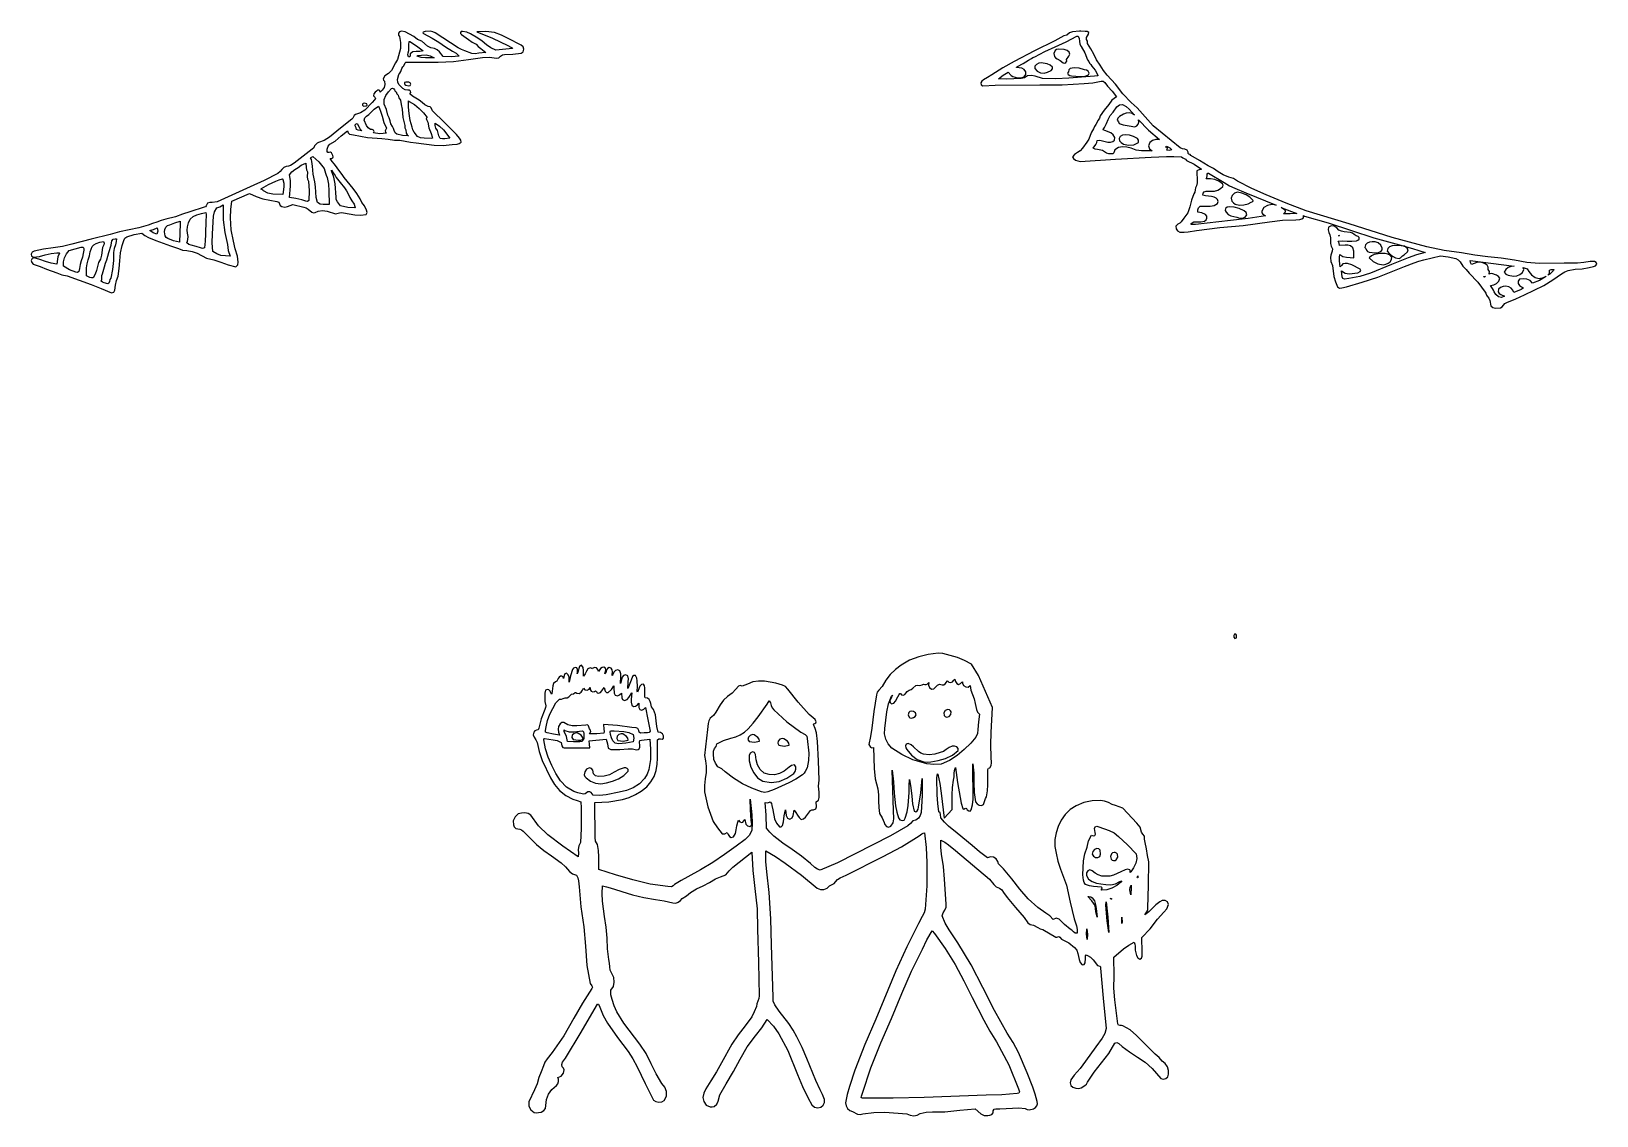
# Model space of a CAD drawing. Extents: x 0.1 to 20.9, y 0.4 to 14.7.
import ezdxf

# ---------------------------------------------------------------- set-up
doc = ezdxf.new("R2010")
doc.units = 0
doc.layers.add('Layer_1', color=7, linetype='CONTINUOUS')

msp = doc.modelspace()

# ---------------------------------------------------------------- linework, layer by layer
at = {"layer": 'Layer_1', "color": 7}
for points in [[(5.052329, 14.730702), (5.026983, 14.725521), (5.012362, 14.706006), (5.011124, 14.68109), (5.025926, 14.659706), (5.040353, 14.582102), (5.039548, 14.502272), (5.013158, 14.404539), (4.998845, 14.356221), (4.973445, 14.312444), (4.91763, 14.212171), (4.881157, 14.16906), (4.833001, 14.13798), (4.81127, 14.102588), (4.813339, 14.082622), (4.827764, 14.06737), (4.833305, 14.026316), (4.82143, 13.986197), (4.798046, 13.950642), (4.76906, 13.923282), (4.763406, 13.939893), (4.751155, 13.94919), (4.736128, 13.949291), (4.722151, 13.938313), (4.701317, 13.922485), (4.685336, 13.900094), (4.681809, 13.876201), (4.698339, 13.855868), (4.706662, 13.837754), (4.696095, 13.820242), (4.665042, 13.787552), (4.566453, 13.686919), (4.509183, 13.647483), (4.44274, 13.626012), (4.426232, 13.614292), (4.41726, 13.596884), (4.408859, 13.578663), (4.39406, 13.564505), (4.244054, 13.448123), (4.096184, 13.32831), (4.028869, 13.281529), (3.951442, 13.255981), (3.934641, 13.248483), (3.922765, 13.235734), (3.899187, 13.210726), (3.888818, 13.185105), (3.867568, 13.168433), (3.630966, 12.982413), (3.581462, 12.951663), (3.555276, 12.940746), (3.525573, 12.938315), (3.491159, 12.92583), (3.466414, 12.899409), (3.443564, 12.869469), (3.414834, 12.846428), (3.232983, 12.752845), (3.046483, 12.667152), (2.607028, 12.468294), (2.542345, 12.460418), (2.509879, 12.458603), (2.479532, 12.449718), (2.46468, 12.416837), (2.454925, 12.403366), (2.436826, 12.39731), (2.246527, 12.335112), (2.150556, 12.306699), (2.056808, 12.271869), (1.930459, 12.239792), (1.867781, 12.222727), (1.8076, 12.198584), (1.750101, 12.184132), (1.695098, 12.161929), (1.570472, 12.124779), (1.443003, 12.09856), (1.315419, 12.072456), (1.190448, 12.035654), (0.936913, 11.972352), (0.684283, 11.90623), (0.559884, 11.878419), (0.434, 11.858863), (0.307993, 11.840196), (0.183224, 11.815049), (0.157538, 11.801096), (0.145321, 11.774262), (0.150002, 11.747427), (0.175011, 11.733469), (0.253055, 11.746434), (0.329682, 11.766838), (0.406506, 11.78505), (0.485139, 11.791439), (0.516447, 11.791418), (0.522227, 11.783598), (0.511032, 11.769408), (0.498447, 11.739947), (0.492724, 11.70808), (0.485345, 11.643346), (0.407755, 11.656365), (0.332828, 11.680216), (0.258436, 11.706247), (0.182452, 11.725807), (0.154681, 11.719031), (0.145461, 11.693566), (0.152007, 11.662973), (0.171538, 11.64081), (0.260834, 11.611184), (0.348301, 11.574865), (0.483775, 11.526766), (0.551816, 11.503399), (0.622154, 11.486987), (0.936647, 11.374952), (1.072626, 11.319502), (1.207217, 11.261849), (1.237896, 11.272346), (1.254625, 11.298372), (1.261295, 11.363734), (1.273032, 11.425226), (1.296573, 11.48279), (1.311137, 11.585358), (1.318805, 11.689061), (1.329067, 11.79193), (1.351415, 11.891999), (1.370873, 11.956763), (1.384236, 11.986111), (1.412489, 12.005053), (1.508959, 12.037886), (1.609604, 12.054607), (1.651273, 12.022129), (1.698596, 11.99842), (1.795672, 11.954774), (1.988234, 11.887368), (2.096296, 11.848631), (2.150483, 11.830543), (2.207836, 11.82523), (2.276727, 11.810051), (2.343062, 11.786481), (2.468728, 11.722996), (2.565114, 11.699676), (2.659219, 11.667651), (2.756762, 11.631739), (2.856122, 11.605257), (2.881663, 11.633549), (2.888966, 11.670975), (2.879108, 11.749234), (2.846473, 11.846317), (2.82623, 11.946312), (2.79318, 12.099475), (2.784248, 12.255745), (2.789795, 12.36803), (2.803371, 12.479704), (3.038023, 12.578537), (3.123684, 12.538147), (3.214303, 12.510644), (3.40051, 12.473267), (3.42407, 12.465083), (3.435621, 12.444256), (3.446068, 12.421229), (3.466318, 12.406448), (3.503985, 12.400612), (3.540869, 12.407405), (3.61261, 12.43219), (3.757249, 12.399833), (3.788455, 12.389432), (3.815256, 12.37169), (3.865287, 12.330546), (3.887107, 12.323683), (3.908497, 12.326901), (3.947859, 12.346365), (4.006671, 12.353372), (4.065228, 12.347717), (4.176503, 12.309379), (4.229833, 12.322489), (4.256155, 12.327966), (4.283444, 12.322193), (4.433069, 12.29809), (4.508364, 12.293741), (4.582551, 12.302623), (4.595944, 12.329585), (4.590011, 12.359188), (4.561801, 12.416461), (4.528427, 12.46046), (4.502941, 12.50885), (4.460257, 12.580372), (4.409723, 12.646447), (4.290418, 12.79202), (4.264365, 12.833642), (4.236641, 12.871177), (4.199867, 12.919102), (4.162558, 12.96775), (4.132175, 13.003285), (4.108098, 13.04233), (4.126453, 13.042141), (4.140504, 13.051581), (4.146399, 13.066924), (4.140288, 13.084443), (4.12657, 13.120235), (4.11095, 13.128898), (4.091286, 13.125122), (4.074491, 13.123804), (4.068014, 13.135358), (4.065378, 13.168613), (4.078311, 13.206314), (4.104376, 13.235059), (4.17259, 13.275935), (4.254355, 13.346623), (4.338561, 13.409494), (4.343268, 13.382942), (4.362978, 13.367658), (4.415962, 13.356315), (4.602003, 13.32316), (4.790448, 13.308657), (4.874327, 13.2997), (4.957403, 13.285855), (5.029913, 13.284927), (5.101545, 13.273669), (5.173028, 13.260162), (5.245093, 13.252488), (5.484539, 13.222065), (5.604751, 13.217892), (5.724647, 13.230129), (5.788294, 13.234529), (5.818755, 13.241387), (5.842772, 13.259564), (5.839825, 13.288852), (5.823083, 13.313956), (5.782193, 13.360712), (5.624037, 13.520738), (5.462433, 13.676558), (5.446096, 13.717407), (5.430083, 13.730323), (5.407312, 13.732562), (5.363107, 13.754017), (5.324797, 13.785292), (5.286909, 13.817722), (5.243972, 13.84264), (5.198999, 13.869379), (5.162186, 13.903604), (5.174961, 13.919249), (5.171943, 13.937904), (5.15786, 13.950597), (5.137437, 13.948362), (5.100895, 13.952885), (5.070168, 13.972499), (5.01617, 14.024706), (5.002089, 14.055608), (5.000925, 14.089727), (5.01887, 14.156612), (5.030227, 14.177111), (5.041581, 14.195582), (5.058258, 14.238531), (5.067938, 14.258808), (5.0843, 14.274792), (5.099079, 14.310882), (5.111318, 14.322661), (5.131207, 14.322194), (5.537502, 14.319709), (5.740202, 14.330291), (5.941845, 14.355049), (6.126483, 14.381383), (6.219155, 14.385645), (6.311581, 14.375499), (6.341736, 14.380698), (6.365685, 14.398807), (6.389493, 14.417587), (6.419223, 14.424799), (6.528754, 14.427491), (6.637018, 14.440487), (6.665671, 14.4605), (6.674277, 14.492265), (6.664723, 14.52515), (6.638892, 14.548526), (6.464009, 14.635386), (6.376454, 14.678756), (6.286247, 14.715561), (6.169383, 14.729099), (6.051627, 14.72497), (6.257647, 14.638978), (6.459762, 14.544239), (6.501693, 14.522389), (6.520194, 14.511167), (6.525438, 14.501945), (6.303202, 14.482049), (6.236385, 14.509353), (6.177561, 14.551691), (6.121404, 14.599103), (6.06259, 14.641633), (5.967292, 14.697633), (5.916162, 14.718136), (5.862505, 14.729048), (5.844817, 14.726072), (5.833339, 14.714272), (5.83231, 14.699505), (5.845968, 14.687626), (5.942043, 14.620614), (5.989416, 14.586522), (6.039721, 14.558613), (6.069026, 14.527671), (6.103555, 14.502341), (6.171737, 14.450134), (6.077185, 14.43929), (6.030098, 14.433932), (5.983442, 14.435582), (5.892897, 14.471815), (5.847616, 14.489526), (5.804833, 14.513632), (5.500149, 14.709017), (5.469701, 14.724544), (5.435455, 14.730372), (5.365199, 14.72734), (5.340143, 14.719288), (5.335654, 14.7116), (5.343646, 14.70044), (5.401518, 14.671971), (5.457527, 14.639972), (5.547823, 14.585175), (5.634302, 14.526036), (5.729396, 14.468871), (5.775936, 14.439018), (5.81692, 14.402509), (5.711224, 14.392155), (5.605804, 14.394571), (5.556256, 14.459494), (5.524302, 14.484841), (5.488726, 14.502223), (5.439049, 14.509319), (5.39635, 14.533098), (5.321212, 14.598851), (5.263858, 14.623529), (5.213752, 14.661263), (5.158431, 14.693578), (5.101332, 14.722654), (5.052329, 14.730702), (5.052329, 14.730702)], [(5.16169, 14.593396), (5.252569, 14.536774), (5.337638, 14.472129), (5.293593, 14.463977), (5.246058, 14.46375), (5.201292, 14.457307), (5.165549, 14.430512), (5.166705, 14.402227), (5.16118, 14.392371), (5.145981, 14.390218), (5.134471, 14.416607), (5.139444, 14.445279), (5.148897, 14.475084), (5.150832, 14.504871), (5.150493, 14.550494), (5.155076, 14.595711), (5.16169, 14.593397), (5.16169, 14.593396)], [(14.037965, 14.730759), (13.94783, 14.722386), (13.905631, 14.708738), (13.870947, 14.680764), (13.829436, 14.668643), (13.790959, 14.648224), (13.714105, 14.606204), (13.44104, 14.472235), (13.173696, 14.328676), (13.020824, 14.247453), (12.87683, 14.152754), (12.821446, 14.118265), (12.764933, 14.085782), (12.742642, 14.07014), (12.731522, 14.045292), (12.735647, 14.021024), (12.759091, 14.007123), (12.923125, 14.015772), (13.51307, 14.01984), (13.807998, 14.023012), (14.102689, 14.036363), (14.215572, 14.045549), (14.324762, 14.069797), (14.351539, 14.067785), (14.372975, 14.049605), (14.411248, 14.004312), (14.472546, 13.93608), (14.528161, 13.863311), (14.468865, 13.819595), (14.427013, 13.759132), (14.365641, 13.686495), (14.311983, 13.608996), (14.302204, 13.578183), (14.285896, 13.551228), (14.256906, 13.495013), (14.236209, 13.470187), (14.225431, 13.438936), (14.198667, 13.39493), (14.178415, 13.347264), (14.16128, 13.301497), (14.135526, 13.260465), (14.079353, 13.180462), (14.049543, 13.147406), (14.011918, 13.122959), (13.974375, 13.098809), (13.94481, 13.06664), (13.961265, 13.042062), (13.986105, 13.022398), (14.046729, 13.003856), (14.517426, 13.034311), (14.988506, 13.062603), (15.19026, 13.071434), (15.291002, 13.072048), (15.390262, 13.064932), (15.407062, 13.052211), (15.427293, 13.04449), (15.446096, 13.035524), (15.458612, 13.019071), (15.560837, 12.966795), (15.655672, 12.902488), (15.610739, 12.891267), (15.594552, 12.878252), (15.592888, 12.855415), (15.599445, 12.766823), (15.599032, 12.722519), (15.591014, 12.680294), (15.577501, 12.655577), (15.573058, 12.627206), (15.567999, 12.599103), (15.55264, 12.575191), (15.525809, 12.49091), (15.503502, 12.405023), (15.473231, 12.323353), (15.422508, 12.251724), (15.387975, 12.204215), (15.367653, 12.184402), (15.340432, 12.172459), (15.317584, 12.147138), (15.318877, 12.113465), (15.338168, 12.083147), (15.369316, 12.067893), (15.424442, 12.066613), (15.479628, 12.072927), (15.589824, 12.088229), (15.899193, 12.130312), (16.210029, 12.157025), (16.557044, 12.205306), (16.730744, 12.224542), (16.905483, 12.230592), (16.95954, 12.23566), (16.98543, 12.242031), (17.007031, 12.255472), (17.009939, 12.269077), (17.006367, 12.281356), (17.007084, 12.286909), (17.022856, 12.280336), (17.334351, 12.189657), (17.642951, 12.090623), (17.939853, 11.991109), (18.282659, 11.898912), (18.453895, 11.852577), (18.622313, 11.796971), (18.507384, 11.766254), (18.395501, 11.725456), (18.173676, 11.638004), (17.896385, 11.524397), (17.754408, 11.478579), (17.607538, 11.451537), (17.553238, 11.443988), (17.530423, 11.451039), (17.521977, 11.475502), (17.513268, 11.552287), (17.56031, 11.522293), (17.614752, 11.515779), (17.726478, 11.529466), (17.76112, 11.545027), (17.768277, 11.560382), (17.759716, 11.577091), (17.650227, 11.63401), (17.592355, 11.652827), (17.562364, 11.653608), (17.531568, 11.646269), (17.512923, 11.626261), (17.49618, 11.605589), (17.489424, 11.640897), (17.486671, 11.689204), (17.484553, 11.735442), (17.487857, 11.768914), (17.529776, 11.744677), (17.576786, 11.73429), (17.674057, 11.726305), (17.673356, 11.815531), (17.663562, 11.857151), (17.632661, 11.887812), (17.596039, 11.895204), (17.558876, 11.893721), (17.484439, 11.890733), (17.480144, 11.920874), (17.466084, 11.947563), (17.526863, 11.952027), (17.588172, 11.949485), (17.649511, 11.947442), (17.710382, 11.953406), (17.730269, 11.960983), (17.744793, 11.976437), (17.747789, 11.994404), (17.733092, 12.00952), (17.705425, 12.020038), (17.681791, 12.037832), (17.657845, 12.055305), (17.629243, 12.064862), (17.5489, 12.073187), (17.509809, 12.078263), (17.474903, 12.093966), (17.450707, 12.126504), (17.415342, 12.148326), (17.376176, 12.153028), (17.340572, 12.134205), (17.334436, 12.099211), (17.344709, 12.064578), (17.35881, 12.029582), (17.36416, 11.993501), (17.366689, 11.916817), (17.374146, 11.879686), (17.390843, 11.845423), (17.388293, 11.816757), (17.378469, 11.78956), (17.368561, 11.76214), (17.365763, 11.73281), (17.370168, 11.676009), (17.391571, 11.623418), (17.410775, 11.479453), (17.43082, 11.409618), (17.458918, 11.343045), (17.485246, 11.325834), (17.516079, 11.327225), (17.579304, 11.343745), (17.787723, 11.402655), (17.992698, 11.472072), (18.348211, 11.613844), (18.474637, 11.659517), (18.537157, 11.683642), (18.602359, 11.700013), (18.712756, 11.726231), (18.823057, 11.751115), (18.926789, 11.74205), (19.028558, 11.718589), (19.05872, 11.700391), (19.083126, 11.675574), (19.121273, 11.617661), (19.163347, 11.571362), (19.205057, 11.52268), (19.316835, 11.402992), (19.368714, 11.339913), (19.414134, 11.27227), (19.425074, 11.259461), (19.428323, 11.244538), (19.43207, 11.230527), (19.444506, 11.220455), (19.465799, 11.192668), (19.478477, 11.160362), (19.492406, 11.092022), (19.517313, 11.070104), (19.549472, 11.061446), (19.617697, 11.06154), (19.640409, 11.077787), (19.658451, 11.099627), (19.67733, 11.120562), (19.702552, 11.134092), (19.821235, 11.18142), (19.937347, 11.234677), (20.192266, 11.361176), (20.314697, 11.433234), (20.43003, 11.516434), (20.47099, 11.541341), (20.514583, 11.558115), (20.607186, 11.575042), (20.702877, 11.582762), (20.796692, 11.596825), (20.851566, 11.610221), (20.877085, 11.620761), (20.894477, 11.640592), (20.885634, 11.664846), (20.863419, 11.67715), (20.809108, 11.679683), (20.724351, 11.663045), (20.638037, 11.657489), (20.464366, 11.655424), (20.132529, 11.653353), (19.967487, 11.664691), (19.804788, 11.695433), (19.62948, 11.721008), (19.453211, 11.740116), (19.277312, 11.761442), (19.103113, 11.793672), (18.870622, 11.822983), (18.642174, 11.873743), (18.412944, 11.936265), (18.183049, 11.996015), (17.614441, 12.176415), (17.043705, 12.349784), (16.777195, 12.451725), (16.513802, 12.560353), (16.32171, 12.648134), (16.132804, 12.742063), (16.078854, 12.778081), (16.016773, 12.794837), (15.945168, 12.826241), (15.879117, 12.867793), (15.814124, 12.911376), (15.745689, 12.948878), (15.630594, 13.019502), (15.513844, 13.084776), (15.504642, 13.097335), (15.489459, 13.103614), (15.477993, 13.110988), (15.479945, 13.126833), (15.46628, 13.155152), (15.436834, 13.165729), (15.40258, 13.170969), (15.374497, 13.183278), (15.01527, 13.477186), (14.873504, 13.636228), (14.802102, 13.715157), (14.724447, 13.78813), (14.613936, 13.903319), (14.515608, 14.028713), (14.405708, 14.148876), (14.355647, 14.212865), (14.312902, 14.282141), (14.265676, 14.350757), (14.227511, 14.425474), (14.190096, 14.50022), (14.145122, 14.568923), (14.146549, 14.598151), (14.130625, 14.620076), (14.131777, 14.646818), (14.145603, 14.670733), (14.16036, 14.693448), (14.164304, 14.716593), (14.140674, 14.728065), (14.113642, 14.730153), (14.058691, 14.730801), (14.037966, 14.730773), (14.037965, 14.730759)], [(14.020271, 14.668141), (14.035582, 14.635424), (14.040216, 14.598852), (14.044683, 14.561899), (14.059491, 14.528033), (14.108221, 14.444243), (14.143523, 14.354113), (14.161046, 14.331786), (14.173454, 14.306047), (14.191005, 14.290923), (14.202999, 14.270329), (14.24646, 14.215598), (14.264912, 14.186477), (14.276972, 14.153857), (14.288546, 14.143422), (14.277778, 14.139653), (14.239737, 14.136678), (13.895728, 14.107158), (13.723267, 14.100175), (13.550856, 14.104027), (13.452134, 14.134723), (13.401661, 14.144542), (13.35071, 14.138257), (13.310311, 14.115492), (13.264746, 14.106892), (13.170526, 14.100716), (13.066966, 14.096861), (12.963426, 14.100002), (13.025372, 14.149487), (13.093348, 14.18996), (13.132607, 14.145834), (13.157588, 14.131069), (13.186746, 14.123871), (13.225634, 14.11437), (13.267454, 14.11338), (13.304302, 14.126219), (13.328275, 14.15821), (13.32721, 14.19518), (13.307024, 14.224675), (13.274933, 14.243303), (13.238152, 14.247672), (13.206204, 14.248627), (13.204698, 14.253364), (13.21919, 14.264429), (13.290971, 14.304695), (13.361183, 14.346505), (13.402572, 14.36999), (13.422224, 14.383971), (13.445464, 14.391484), (13.579551, 14.461052), (13.716143, 14.524799), (13.861515, 14.592153), (14.003073, 14.666265), (14.020271, 14.668139), (14.020271, 14.668141)], [(5.379145, 14.416621), (5.434119, 14.405533), (5.484317, 14.37991), (5.37022, 14.377574), (5.313765, 14.383315), (5.259862, 14.399589), (5.26273, 14.408542), (5.28026, 14.410637), (5.31785, 14.413645), (5.379145, 14.416621), (5.379145, 14.416621)], [(13.759712, 14.493516), (13.735659, 14.488143), (13.717669, 14.475672), (13.700358, 14.437628), (13.708738, 14.395776), (13.722862, 14.378544), (13.743768, 14.366506), (13.784259, 14.341949), (13.821448, 14.313268), (13.842863, 14.309773), (13.860138, 14.318868), (13.869216, 14.336256), (13.866041, 14.357641), (13.897438, 14.402407), (13.908959, 14.425858), (13.902807, 14.452119), (13.873661, 14.47719), (13.837397, 14.489546), (13.759712, 14.493516), (13.759712, 14.493516)], [(13.529414, 14.311559), (13.497928, 14.306323), (13.467448, 14.29204), (13.447005, 14.268913), (13.445629, 14.237146), (13.478403, 14.200518), (13.521688, 14.179005), (13.56969, 14.174794), (13.616616, 14.190072), (13.663504, 14.212738), (13.679725, 14.231755), (13.682983, 14.256052), (13.650654, 14.282359), (13.612264, 14.29883), (13.529414, 14.311559), (13.529414, 14.311559)], [(13.966858, 14.247729), (13.9172, 14.236185), (13.89897, 14.219424), (13.892058, 14.195363), (13.88087, 14.177354), (13.889698, 14.158189), (13.90961, 14.143856), (13.931675, 14.140342), (14.046964, 14.129351), (14.104259, 14.133457), (14.15824, 14.151432), (14.1666, 14.177536), (14.154578, 14.200736), (14.130676, 14.216812), (14.103394, 14.221546), (14.035986, 14.240094), (13.966858, 14.247729), (13.966858, 14.247729)], [(4.934149, 13.977744), (4.949669, 13.968573), (4.959142, 13.953003), (4.967886, 13.936947), (4.981223, 13.926315), (4.99079, 13.902066), (5.006781, 13.883554), (5.018577, 13.849145), (5.038384, 13.8196), (5.049696, 13.759078), (5.060438, 13.697648), (5.07124, 13.587963), (5.094295, 13.480931), (5.094381, 13.451088), (5.107564, 13.425504), (5.11544, 13.379352), (5.125605, 13.35892), (5.143555, 13.344122), (5.065701, 13.350281), (4.989325, 13.367714), (4.966512, 13.38616), (4.954855, 13.413171), (4.946074, 13.442934), (4.931889, 13.469633), (4.91201, 13.504984), (4.900301, 13.543991), (4.88927, 13.583412), (4.871421, 13.620005), (4.852339, 13.694572), (4.822583, 13.764644), (4.823183, 13.824691), (4.845352, 13.879563), (4.880679, 13.929396), (4.920754, 13.974326), (4.934149, 13.977744), (4.934149, 13.977744)], [(5.109159, 14.056126), (5.094175, 14.050821), (5.090783, 14.038493), (5.096966, 14.025295), (5.110703, 14.017376), (5.15042, 14.006354), (5.168355, 14.012484), (5.176574, 14.030881), (5.166967, 14.047754), (5.149337, 14.055231), (5.10916, 14.056126), (5.109159, 14.056126)], [(4.562244, 13.776715), (4.54585, 13.775046), (4.536092, 13.764001), (4.535937, 13.750081), (4.548353, 13.739784), (4.584523, 13.7416), (4.596428, 13.752224), (4.593443, 13.769219), (4.562244, 13.776715), (4.562244, 13.776715)], [(4.745468, 13.73587), (4.762616, 13.705048), (4.772638, 13.670882), (4.7964, 13.603523), (4.819783, 13.5233), (4.851632, 13.446482), (4.834216, 13.410145), (4.83825, 13.392476), (4.854498, 13.380943), (4.766058, 13.372718), (4.682298, 13.382707), (4.688925, 13.402821), (4.679925, 13.419746), (4.66161, 13.429506), (4.640296, 13.428127), (4.608847, 13.448558), (4.586524, 13.479484), (4.559488, 13.551599), (4.566784, 13.583293), (4.589893, 13.605807), (4.618624, 13.625423), (4.642787, 13.648424), (4.691371, 13.696201), (4.745468, 13.73587), (4.745468, 13.73587)], [(5.153202, 13.801575), (5.222569, 13.75904), (5.286293, 13.708391), (5.343265, 13.650467), (5.392374, 13.586105), (5.378622, 13.574882), (5.382061, 13.560099), (5.399926, 13.527842), (5.416596, 13.449214), (5.445566, 13.374383), (5.460351, 13.332021), (5.461811, 13.314391), (5.446337, 13.310552), (5.350821, 13.311503), (5.304205, 13.316954), (5.262782, 13.33431), (5.221364, 13.393276), (5.202609, 13.423372), (5.195423, 13.458774), (5.168137, 13.549112), (5.154221, 13.641781), (5.144724, 13.724047), (5.143113, 13.806701), (5.149403, 13.803505), (5.1532, 13.801575), (5.153202, 13.801575)], [(14.610237, 13.760069), (14.657194, 13.73415), (14.696489, 13.697446), (14.767884, 13.617524), (14.735564, 13.640627), (14.698242, 13.648992), (14.659209, 13.645413), (14.621757, 13.632683), (14.567603, 13.601925), (14.547532, 13.579194), (14.540012, 13.551323), (14.556555, 13.530641), (14.564431, 13.506289), (14.590959, 13.498877), (14.616521, 13.488705), (14.695768, 13.477322), (14.774003, 13.46335), (14.800103, 13.476203), (14.81765, 13.499128), (14.825404, 13.527398), (14.822124, 13.556284), (14.954695, 13.419816), (15.099881, 13.296993), (15.053005, 13.297486), (15.006627, 13.284351), (14.970192, 13.256563), (14.953148, 13.213098), (14.967158, 13.171845), (15.003805, 13.147724), (14.859867, 13.144412), (14.789261, 13.154585), (14.722353, 13.180007), (14.668024, 13.195307), (14.610427, 13.200069), (14.555174, 13.189664), (14.507876, 13.159465), (14.49348, 13.119651), (14.482099, 13.106468), (14.459534, 13.105721), (14.427188, 13.106813), (14.397457, 13.116412), (14.342401, 13.148716), (14.278944, 13.161348), (14.247769, 13.167665), (14.221575, 13.18234), (14.254068, 13.230592), (14.268256, 13.255622), (14.275373, 13.283157), (14.310049, 13.288546), (14.344777, 13.280227), (14.379819, 13.268026), (14.415437, 13.26177), (14.448269, 13.259281), (14.481348, 13.268126), (14.504564, 13.288646), (14.507806, 13.321182), (14.486521, 13.357057), (14.454342, 13.384302), (14.375695, 13.415008), (14.358794, 13.418047), (14.353495, 13.427952), (14.36886, 13.453869), (14.397718, 13.505915), (14.421163, 13.560931), (14.447378, 13.613947), (14.484549, 13.65999), (14.535451, 13.73049), (14.568316, 13.756185), (14.610237, 13.760069), (14.610237, 13.760069)], [(4.465561, 13.507722), (4.49309, 13.458279), (4.506095, 13.433013), (4.525533, 13.412252), (4.477061, 13.418058), (4.457073, 13.427811), (4.450733, 13.449569), (4.43621, 13.478241), (4.435979, 13.491108), (4.449629, 13.501879), (4.46556, 13.507722), (4.465561, 13.507722)], [(5.500192, 13.513896), (5.557502, 13.473449), (5.607194, 13.424057), (5.694495, 13.313805), (5.62782, 13.30281), (5.594246, 13.302594), (5.56292, 13.31127), (5.545522, 13.343821), (5.537185, 13.379957), (5.528032, 13.415208), (5.508184, 13.445105), (5.498038, 13.482321), (5.500192, 13.513897), (5.500192, 13.513896)], [(14.642483, 13.356689), (14.610155, 13.35247), (14.580245, 13.336438), (14.563015, 13.311129), (14.56873, 13.279078), (14.593081, 13.254188), (14.622205, 13.235974), (14.689204, 13.218955), (14.758598, 13.226788), (14.819258, 13.258242), (14.822981, 13.2858), (14.806525, 13.307749), (14.754876, 13.336405), (14.699854, 13.353081), (14.642483, 13.356689), (14.642483, 13.356689)], [(15.200423, 13.205215), (15.235088, 13.186021), (15.263482, 13.158693), (15.226353, 13.151343), (15.197281, 13.155), (15.203991, 13.180662), (15.197585, 13.191192), (15.184438, 13.194963), (15.189176, 13.206527), (15.200423, 13.205215), (15.200423, 13.205215)], [(3.784203, 12.979934), (3.790328, 12.922785), (3.794245, 12.894519), (3.804984, 12.868037), (3.802984, 12.802922), (3.806331, 12.771135), (3.819316, 12.741368), (3.828219, 12.614636), (3.824773, 12.487423), (3.807517, 12.474185), (3.783135, 12.47853), (3.732156, 12.494906), (3.650838, 12.513817), (3.569174, 12.528378), (3.582772, 12.677128), (3.579059, 12.752335), (3.566584, 12.826365), (3.598121, 12.867045), (3.639712, 12.896813), (3.684164, 12.923686), (3.724286, 12.95568), (3.784203, 12.979934), (3.784203, 12.979934)], [(3.876311, 13.071601), (3.958531, 12.997923), (4.028502, 12.912189), (4.044176, 12.851483), (4.052554, 12.821468), (4.067693, 12.793954), (4.083336, 12.704909), (4.091129, 12.614546), (4.094262, 12.432797), (4.011921, 12.433482), (3.972119, 12.438859), (3.938775, 12.459679), (3.921836, 12.527045), (3.916297, 12.596453), (3.913526, 12.666548), (3.904894, 12.735976), (3.88154, 12.837688), (3.870774, 12.94144), (3.864589, 13.002103), (3.85781, 13.031021), (3.844561, 13.053631), (3.876311, 13.071601), (3.876311, 13.071601)], [(4.122594, 12.88992), (4.147357, 12.85267), (4.174356, 12.818748), (4.185556, 12.792528), (4.203495, 12.771409), (4.238154, 12.727156), (4.296424, 12.653467), (4.324038, 12.616124), (4.343085, 12.573308), (4.365731, 12.525807), (4.395914, 12.482407), (4.422928, 12.438168), (4.43607, 12.388149), (4.34094, 12.395527), (4.244634, 12.418355), (4.204001, 12.471106), (4.187943, 12.498944), (4.186024, 12.532175), (4.172241, 12.709122), (4.15444, 12.795748), (4.124965, 12.879282), (4.122594, 12.88992), (4.122594, 12.88992)], [(3.47894, 12.76722), (3.492401, 12.717788), (3.493047, 12.667011), (3.479767, 12.565144), (3.346462, 12.569949), (3.282025, 12.585645), (3.222515, 12.614533), (3.214286, 12.625593), (3.199382, 12.631331), (3.189114, 12.636551), (3.194789, 12.646063), (3.287751, 12.698321), (3.384683, 12.744179), (3.42855, 12.763197), (3.474751, 12.774882), (3.478136, 12.768691), (3.47894, 12.767221), (3.47894, 12.76722)], [(15.74767, 12.847752), (15.95862, 12.724004), (16.026155, 12.682158), (16.098977, 12.650493), (16.244877, 12.589018), (16.643945, 12.423868), (16.588141, 12.432389), (16.53156, 12.422103), (16.483836, 12.392993), (16.454603, 12.345044), (16.456021, 12.323417), (16.468062, 12.30674), (16.504598, 12.283363), (16.273967, 12.247507), (16.041815, 12.221347), (15.577399, 12.168986), (15.538149, 12.167333), (15.521221, 12.170391), (15.517041, 12.184199), (15.556244, 12.205524), (15.601891, 12.206), (15.649303, 12.203137), (15.693797, 12.214443), (15.716165, 12.230418), (15.727572, 12.254311), (15.725555, 12.279869), (15.707651, 12.300836), (15.660311, 12.323258), (15.608157, 12.332256), (15.609398, 12.361989), (15.618578, 12.390459), (15.637318, 12.410251), (15.667239, 12.413955), (15.772512, 12.41314), (15.823344, 12.421923), (15.866897, 12.449444), (15.8754, 12.475473), (15.868308, 12.500267), (15.849912, 12.519762), (15.824506, 12.529892), (15.786764, 12.540664), (15.747102, 12.544484), (15.707944, 12.548457), (15.671712, 12.559687), (15.676421, 12.584414), (15.693422, 12.602563), (15.717363, 12.611603), (15.742889, 12.609004), (15.830291, 12.609336), (15.871606, 12.621854), (15.908349, 12.645842), (15.939743, 12.670865), (15.943815, 12.688666), (15.932944, 12.706281), (15.888034, 12.744598), (15.833936, 12.766147), (15.775197, 12.775188), (15.716361, 12.775984), (15.727278, 12.793145), (15.729239, 12.814558), (15.731238, 12.834901), (15.742268, 12.848855), (15.74767, 12.847751), (15.74767, 12.847752)], [(16.132804, 12.595792), (16.09431, 12.582133), (16.06282, 12.553764), (16.048215, 12.517042), (16.060374, 12.478328), (16.079343, 12.454595), (16.102747, 12.438189), (16.158511, 12.423735), (16.218964, 12.427716), (16.275403, 12.442885), (16.316482, 12.463769), (16.334502, 12.475543), (16.342355, 12.48855), (16.298449, 12.529533), (16.247435, 12.56128), (16.191493, 12.583473), (16.132804, 12.595792), (16.132804, 12.595792)], [(2.460129, 12.326908), (2.464974, 12.301948), (2.462413, 12.275472), (2.458187, 12.221857), (2.454307, 12.039967), (2.451605, 11.949207), (2.441884, 11.859642), (2.415933, 11.851841), (2.388279, 11.857924), (2.332585, 11.877178), (2.26505, 11.894582), (2.232651, 11.90514), (2.207948, 11.927276), (2.213649, 11.946087), (2.221784, 11.967791), (2.223675, 12.010177), (2.217757, 12.052104), (2.212811, 12.093931), (2.217617, 12.136019), (2.228056, 12.189403), (2.252544, 12.237489), (2.290322, 12.274817), (2.340626, 12.295929), (2.400394, 12.314219), (2.460129, 12.326908), (2.460129, 12.326908)], [(2.687009, 12.426237), (2.688103, 12.329067), (2.689628, 12.231232), (2.709413, 12.06488), (2.744281, 11.901645), (2.755493, 11.823057), (2.779503, 11.747801), (2.659591, 11.759562), (2.602614, 11.779082), (2.551741, 11.811025), (2.54465, 11.927842), (2.546429, 12.04522), (2.560719, 12.279841), (2.575306, 12.337023), (2.602894, 12.389415), (2.646176, 12.404485), (2.686403, 12.428055), (2.68701, 12.426238), (2.687009, 12.426237)], [(16.020907, 12.402644), (15.994275, 12.398092), (15.974983, 12.380089), (15.968883, 12.355573), (15.981826, 12.331483), (16.009759, 12.302341), (16.044755, 12.283911), (16.122496, 12.264841), (16.159916, 12.254905), (16.200261, 12.253821), (16.235664, 12.266419), (16.25826, 12.297528), (16.247691, 12.329986), (16.220896, 12.351318), (16.155147, 12.379646), (16.089138, 12.398), (16.020907, 12.402644), (16.020907, 12.402644)], [(16.722218, 12.390187), (16.921538, 12.313623), (16.832274, 12.312072), (16.743054, 12.311749), (16.768144, 12.335261), (16.768398, 12.350918), (16.755629, 12.364076), (16.725372, 12.386082), (16.713263, 12.394216), (16.722218, 12.390187), (16.722218, 12.390187)], [(1.814105, 12.122903), (1.82255, 12.079749), (1.810356, 12.040937), (1.760413, 12.057625), (1.717697, 12.088286), (1.766653, 12.103677), (1.814105, 12.122903), (1.814105, 12.122903)], [(2.117328, 12.177694), (2.108674, 11.93571), (2.029933, 11.95195), (1.955216, 11.982067), (1.932253, 11.996758), (1.91778, 12.017956), (1.912056, 12.070151), (1.914816, 12.102581), (1.92771, 12.131646), (1.949881, 12.153742), (1.980475, 12.165269), (2.047694, 12.192276), (2.117163, 12.21253), (2.117332, 12.177694), (2.117328, 12.177694)], [(0.834816, 11.869068), (0.84319, 11.850961), (0.841202, 11.828973), (0.833416, 11.783939), (0.823842, 11.733464), (0.807194, 11.685337), (0.791522, 11.636962), (0.784876, 11.585743), (0.774162, 11.544475), (0.759576, 11.533687), (0.737608, 11.537567), (0.651144, 11.569109), (0.570729, 11.614627), (0.572141, 11.672285), (0.587184, 11.728017), (0.612699, 11.779902), (0.645529, 11.826018), (0.806704, 11.866588), (0.834816, 11.869068), (0.834816, 11.869068)], [(1.102431, 11.941222), (1.110223, 11.920845), (1.108792, 11.900181), (1.089611, 11.863667), (1.074462, 11.760537), (1.061062, 11.71102), (1.037109, 11.665177), (1.008622, 11.560855), (0.992618, 11.509503), (0.96584, 11.463153), (0.943827, 11.459758), (0.92109, 11.465105), (0.878362, 11.486359), (0.87476, 11.537966), (0.877315, 11.592082), (0.884108, 11.646981), (0.900079, 11.699873), (0.91725, 11.752724), (0.927641, 11.807497), (0.950528, 11.875253), (0.97349, 11.901046), (1.006393, 11.91639), (1.053535, 11.933146), (1.102431, 11.941222), (1.102431, 11.941222)], [(1.272425, 11.980579), (1.271136, 11.941444), (1.261952, 11.901259), (1.241756, 11.851553), (1.236074, 11.798375), (1.233069, 11.690033), (1.222989, 11.572867), (1.198067, 11.459129), (1.18686, 11.438413), (1.181837, 11.413543), (1.174828, 11.391802), (1.157663, 11.380471), (1.111434, 11.395984), (1.088719, 11.403278), (1.071673, 11.417016), (1.080788, 11.440181), (1.079375, 11.465641), (1.078776, 11.490853), (1.090335, 11.513278), (1.114, 11.60927), (1.127469, 11.656528), (1.148603, 11.701148), (1.17325, 11.798008), (1.204571, 11.892715), (1.214178, 11.95098), (1.229, 11.972813), (1.258094, 11.979918), (1.272425, 11.980578), (1.272425, 11.980579)], [(17.485927, 12.022802), (17.47458, 12.01732), (17.471652, 12.019638), (17.481738, 12.022971), (17.485927, 12.022802), (17.485927, 12.022802)], [(17.91808, 11.938468), (17.885013, 11.933279), (17.852975, 11.919999), (17.829016, 11.897653), (17.820184, 11.865266), (17.835693, 11.850764), (17.844869, 11.829765), (17.856256, 11.811107), (17.878393, 11.803627), (17.960827, 11.793874), (18.001859, 11.798861), (18.039512, 11.813948), (18.049412, 11.834723), (18.050988, 11.855944), (18.034267, 11.895764), (17.999555, 11.925488), (17.957057, 11.937195), (17.91808, 11.938468), (17.91808, 11.938468)], [(18.217445, 11.888471), (18.183297, 11.884891), (18.149926, 11.872348), (18.12555, 11.849883), (18.118391, 11.816537), (18.147694, 11.77891), (18.185864, 11.74937), (18.229668, 11.728788), (18.275873, 11.718035), (18.295598, 11.724802), (18.309335, 11.73954), (18.322559, 11.755402), (18.340745, 11.765544), (18.385854, 11.805003), (18.394819, 11.830964), (18.382203, 11.856941), (18.346236, 11.879887), (18.30428, 11.887836), (18.217445, 11.888471), (18.217445, 11.888471)], [(18.023252, 11.784126), (17.944519, 11.770127), (17.908948, 11.752027), (17.878668, 11.725697), (17.930731, 11.677509), (17.994541, 11.645205), (18.063625, 11.635797), (18.098122, 11.641871), (18.13151, 11.656299), (18.158729, 11.675841), (18.176282, 11.705123), (18.177606, 11.73649), (18.156136, 11.762291), (18.124985, 11.775992), (18.091595, 11.782367), (18.023252, 11.784126), (18.023252, 11.784126)], [(19.219389, 11.690199), (19.800315, 11.617328), (19.760213, 11.61111), (19.720605, 11.597424), (19.688179, 11.574066), (19.669621, 11.538835), (19.690909, 11.511998), (19.722037, 11.49729), (19.791385, 11.483438), (19.835485, 11.487621), (19.877452, 11.50427), (19.911043, 11.53269), (19.930015, 11.572184), (19.918651, 11.594478), (19.917935, 11.599349), (19.931889, 11.595941), (19.971745, 11.58203), (19.994066, 11.546662), (20.029632, 11.500267), (20.077906, 11.46599), (20.133165, 11.452117), (20.189683, 11.466936), (20.219649, 11.480604), (20.226477, 11.483022), (20.215931, 11.473296), (20.134459, 11.424986), (20.044888, 11.392928), (20.012118, 11.427233), (19.967921, 11.445335), (19.919047, 11.449926), (19.872248, 11.443695), (19.852452, 11.418236), (19.854463, 11.387986), (19.871955, 11.36013), (19.898599, 11.34185), (19.916251, 11.333213), (19.919059, 11.323731), (19.892094, 11.305504), (19.798054, 11.265928), (19.782497, 11.29916), (19.758813, 11.326214), (19.728227, 11.344152), (19.691962, 11.350035), (19.655646, 11.347997), (19.620149, 11.33456), (19.594289, 11.310108), (19.586884, 11.275023), (19.600622, 11.252506), (19.623293, 11.239255), (19.67133, 11.219516), (19.631812, 11.20204), (19.591391, 11.211298), (19.557315, 11.238872), (19.536833, 11.276346), (19.528228, 11.299931), (19.513077, 11.319915), (19.487499, 11.360407), (19.529076, 11.367489), (19.567757, 11.387341), (19.597508, 11.417552), (19.612295, 11.455712), (19.593853, 11.481261), (19.56706, 11.498656), (19.505194, 11.517228), (19.478505, 11.514186), (19.467792, 11.512028), (19.467325, 11.51618), (19.474476, 11.547498), (19.454978, 11.571578), (19.456851, 11.603355), (19.441972, 11.629365), (19.416506, 11.648312), (19.386618, 11.6589), (19.347445, 11.668857), (19.307813, 11.666053), (19.233114, 11.636125), (19.222501, 11.664389), (19.219388, 11.690199), (19.219389, 11.690199)], [(19.416007, 11.480296), (19.40537, 11.470976), (19.397879, 11.472775), (19.39857, 11.47843), (19.412479, 11.480683), (19.418543, 11.482446), (19.416008, 11.480296), (19.416007, 11.480296)], [(20.310409, 11.5729), (20.326008, 11.571235), (20.323643, 11.560117), (20.301314, 11.535638), (20.271386, 11.510655), (20.248342, 11.498266), (20.261325, 11.511448), (20.267649, 11.527937), (20.271108, 11.563033), (20.289753, 11.571169), (20.310409, 11.5729), (20.310409, 11.5729)], [(16.095597, 6.736703), (16.083275, 6.718601), (16.085938, 6.695141), (16.099259, 6.680583), (16.118913, 6.689188), (16.119834, 6.721879), (16.111082, 6.734555), (16.095597, 6.736703), (16.095597, 6.736703)], [(12.163723, 6.482923), (12.035193, 6.464854), (11.908637, 6.435517), (11.787372, 6.390633), (11.674714, 6.325922), (11.598069, 6.268108), (11.529835, 6.200777), (11.471151, 6.125043), (11.423155, 6.042022), (11.377838, 5.991804), (11.357218, 5.965907), (11.346326, 5.933527), (11.310952, 5.712525), (11.287004, 5.489352), (11.270552, 5.379864), (11.248485, 5.271462), (11.269354, 5.237112), (11.287788, 5.229302), (11.307796, 5.232491), (11.315698, 4.955472), (11.329588, 4.81833), (11.367768, 4.685741), (11.375597, 4.603747), (11.376012, 4.520988), (11.377817, 4.438447), (11.389817, 4.357106), (11.422326, 4.299374), (11.438556, 4.270585), (11.448521, 4.23854), (11.460768, 4.210339), (11.482107, 4.187917), (11.5088, 4.179011), (11.537108, 4.191357), (11.567197, 4.236351), (11.575949, 4.289649), (11.574366, 4.400043), (11.554024, 4.93274), (11.572108, 4.780237), (11.58262, 4.625941), (11.600547, 4.459902), (11.616033, 4.377991), (11.640509, 4.298622), (11.659489, 4.276408), (11.68659, 4.266018), (11.712851, 4.271201), (11.72931, 4.295701), (11.754943, 4.378664), (11.768574, 4.464413), (11.779877, 4.638116), (11.779737, 4.724028), (11.787077, 4.809489), (11.805188, 4.698648), (11.815589, 4.586219), (11.824328, 4.486112), (11.84694, 4.389353), (11.869848, 4.381565), (11.889479, 4.39365), (11.902094, 4.416458), (11.903956, 4.440841), (11.933933, 4.631231), (11.952773, 4.823324), (11.952783, 4.596754), (11.942079, 4.370611), (11.928665, 4.33123), (11.904551, 4.296345), (11.87142, 4.270881), (11.830954, 4.259762), (11.800318, 4.223774), (11.762435, 4.194093), (11.534089, 4.063461), (11.301162, 3.940681), (10.830846, 3.703404), (10.603343, 3.606296), (10.565163, 3.618111), (10.532731, 3.642069), (10.472202, 3.697289), (10.356122, 3.793623), (10.23172, 3.879015), (10.106565, 3.963376), (9.988221, 4.056618), (9.934676, 4.108826), (9.888353, 4.164511), (9.886473, 4.334915), (9.873589, 4.504777), (9.908662, 4.500549), (9.939404, 4.514589), (9.955458, 4.492491), (9.962156, 4.465226), (9.973083, 4.408645), (9.997611, 4.285781), (10.021359, 4.228759), (10.06227, 4.182867), (10.086798, 4.183439), (10.103286, 4.199323), (10.114029, 4.247304), (10.124482, 4.327448), (10.140983, 4.405834), (10.149852, 4.330185), (10.167245, 4.298153), (10.199798, 4.281755), (10.230034, 4.299445), (10.243414, 4.331777), (10.255305, 4.401534), (10.28076, 4.371609), (10.301106, 4.337557), (10.322544, 4.304612), (10.351272, 4.278007), (10.382483, 4.288041), (10.406303, 4.310343), (10.447625, 4.363115), (10.473734, 4.398121), (10.491955, 4.407593), (10.51388, 4.405062), (10.542357, 4.419663), (10.551585, 4.448802), (10.550371, 4.514864), (10.57797, 4.536133), (10.589444, 4.568194), (10.588219, 4.639744), (10.578908, 4.719681), (10.589066, 4.798629), (10.578456, 5.055362), (10.564868, 5.312032), (10.551686, 5.428613), (10.536214, 5.48486), (10.511841, 5.537368), (10.518947, 5.546794), (10.531373, 5.551875), (10.54299, 5.558426), (10.54767, 5.57226), (10.536342, 5.604589), (10.510976, 5.627977), (10.481136, 5.648657), (10.456388, 5.672857), (10.308936, 5.836146), (10.173505, 6.009043), (10.143165, 6.041908), (10.10247, 6.06051), (10.014025, 6.084547), (9.862148, 6.111634), (9.785224, 6.114625), (9.708996, 6.105892), (9.63713, 6.072914), (9.565735, 6.046416), (9.542676, 6.056123), (9.519742, 6.046537), (9.484816, 6.005626), (9.43312, 5.953685), (9.375272, 5.907821), (9.320189, 5.8595), (9.276788, 5.800188), (9.218696, 5.703145), (9.185683, 5.658086), (9.142291, 5.623137), (9.125619, 5.588439), (9.118213, 5.550218), (9.107344, 5.472601), (9.06683, 5.12539), (9.082951, 5.05604), (9.091158, 4.985496), (9.089117, 4.900471), (9.078185, 4.815758), (9.06763, 4.731081), (9.06672, 4.646163), (9.113285, 4.444864), (9.184129, 4.251052), (9.241021, 4.167675), (9.303632, 4.089712), (9.339591, 4.087702), (9.37099, 4.106634), (9.38038, 4.078353), (9.399045, 4.053226), (9.424023, 4.040402), (9.45235, 4.049032), (9.479699, 4.092432), (9.489829, 4.142817), (9.495923, 4.195162), (9.511165, 4.244438), (9.519718, 4.267771), (9.538891, 4.248407), (9.558779, 4.239235), (9.578248, 4.244754), (9.602997, 4.279826), (9.617415, 4.217266), (9.636725, 4.193952), (9.667655, 4.186615), (9.687831, 4.197506), (9.694298, 4.217681), (9.688933, 4.2633), (9.677739, 4.405922), (9.675371, 4.548874), (9.696455, 4.340222), (9.701443, 4.235623), (9.695798, 4.131214), (9.66033, 4.066411), (9.607192, 4.015253), (9.487934, 3.924968), (9.335243, 3.812501), (9.177376, 3.707543), (9.014825, 3.609996), (8.848085, 3.519762), (8.758899, 3.46909), (8.671664, 3.415906), (8.653957, 3.397038), (8.632048, 3.387413), (8.582278, 3.38925), (8.34809, 3.423099), (8.117818, 3.476567), (7.890631, 3.543242), (7.665696, 3.616714), (7.666885, 3.783973), (7.664805, 3.867334), (7.651705, 3.949117), (7.624458, 3.990501), (7.618448, 4.039094), (7.614929, 4.503344), (7.798649, 4.512027), (7.980804, 4.544588), (8.068424, 4.572319), (8.152208, 4.609016), (8.231007, 4.655677), (8.303672, 4.713302), (8.358977, 4.776195), (8.399366, 4.848789), (8.425836, 4.92793), (8.439381, 5.010462), (8.44646, 5.091344), (8.44559, 5.172538), (8.447264, 5.334466), (8.461309, 5.347962), (8.483695, 5.34677), (8.507474, 5.345352), (8.525702, 5.358168), (8.526886, 5.388272), (8.510922, 5.413226), (8.48471, 5.430384), (8.455146, 5.437103), (8.435396, 5.511376), (8.428444, 5.589208), (8.419258, 5.666365), (8.392804, 5.738617), (8.365559, 5.772932), (8.355077, 5.816098), (8.348616, 5.844954), (8.334261, 5.870687), (8.312433, 5.888313), (8.283553, 5.892847), (8.276537, 5.908718), (8.276161, 5.928424), (8.278494, 5.968322), (8.279723, 6.024666), (8.274437, 6.05163), (8.259134, 6.072929), (8.231559, 6.068008), (8.213259, 6.046271), (8.189571, 5.990798), (8.179692, 5.965461), (8.177147, 5.979582), (8.178868, 6.041327), (8.177006, 6.116471), (8.170856, 6.153265), (8.156057, 6.18681), (8.132829, 6.189776), (8.116219, 6.174081), (8.097005, 6.127757), (8.052594, 6.017587), (8.058008, 6.102126), (8.058986, 6.144313), (8.051603, 6.185487), (8.023293, 6.197412), (7.995656, 6.187741), (7.975309, 6.164031), (7.968866, 6.133839), (7.960787, 6.095583), (7.956401, 6.081118), (7.954038, 6.088253), (7.958539, 6.170536), (7.957678, 6.211403), (7.947864, 6.250476), (7.918175, 6.261148), (7.888313, 6.253539), (7.86513, 6.232354), (7.855481, 6.2023), (7.84669, 6.186997), (7.844836, 6.197752), (7.84837, 6.238128), (7.846526, 6.265458), (7.82982, 6.285766), (7.805769, 6.292687), (7.781893, 6.279855), (7.770539, 6.262773), (7.766435, 6.24234), (7.761254, 6.223163), (7.746671, 6.209851), (7.758893, 6.260974), (7.756146, 6.284235), (7.73493, 6.29788), (7.710152, 6.294935), (7.690287, 6.279043), (7.665422, 6.243034), (7.656533, 6.268235), (7.638457, 6.288085), (7.615095, 6.296159), (7.590346, 6.286029), (7.583483, 6.27549), (7.575785, 6.279332), (7.566231, 6.287584), (7.553801, 6.290273), (7.522092, 6.274386), (7.502479, 6.244658), (7.486781, 6.210301), (7.466819, 6.180526), (7.465948, 6.255946), (7.460649, 6.292365), (7.440305, 6.323732), (7.413568, 6.308611), (7.401772, 6.280343), (7.395326, 6.247399), (7.38464, 6.218251), (7.380918, 6.211887), (7.38311, 6.226229), (7.386286, 6.266075), (7.377226, 6.28963), (7.355971, 6.295795), (7.332841, 6.287197), (7.318156, 6.266462), (7.293142, 6.182843), (7.275106, 6.097955), (7.273881, 6.166484), (7.263426, 6.197986), (7.239773, 6.221042), (7.218635, 6.211554), (7.208479, 6.188479), (7.199975, 6.149825), (7.192925, 6.168546), (7.177293, 6.179429), (7.158836, 6.179782), (7.14331, 6.166912), (7.130318, 6.149661), (7.121961, 6.128816), (7.111284, 6.111268), (7.091331, 6.103908), (7.065448, 6.082244), (7.056762, 6.050435), (7.050375, 5.981594), (7.043535, 5.947055), (7.038687, 5.941874), (7.03224, 5.958388), (7.02166, 5.979902), (7.003134, 5.99719), (6.981673, 6.003386), (6.962291, 5.991626), (6.952272, 5.955354), (6.950862, 5.917506), (6.954068, 5.841302), (6.963856, 5.787946), (6.962808, 5.762081), (6.951294, 5.73688), (6.904585, 5.615071), (6.874758, 5.48787), (6.862355, 5.469758), (6.842213, 5.461682), (6.820787, 5.454299), (6.804534, 5.438261), (6.797826, 5.402425), (6.812647, 5.36887), (6.834435, 5.335836), (6.848631, 5.301559), (6.87624, 5.178884), (6.91838, 5.060125), (7.026893, 4.83217), (7.078591, 4.740723), (7.146756, 4.661205), (7.229025, 4.596514), (7.323037, 4.549551), (7.378721, 4.531176), (7.431376, 4.511337), (7.434566, 4.43208), (7.433743, 4.352095), (7.434774, 4.161456), (7.425754, 3.971587), (7.40116, 3.929686), (7.395598, 3.881459), (7.397164, 3.83096), (7.393949, 3.782245), (7.190361, 3.92434), (6.993367, 4.076284), (6.869212, 4.196214), (6.767052, 4.334783), (6.729662, 4.357636), (6.686193, 4.366994), (6.64129, 4.364508), (6.599604, 4.351828), (6.558014, 4.314111), (6.534183, 4.261708), (6.534846, 4.206571), (6.546468, 4.181713), (6.56674, 4.160654), (6.619251, 4.149034), (6.644282, 4.142084), (6.664109, 4.123028), (6.84332, 3.948449), (6.938902, 3.86797), (7.040354, 3.794695), (7.169425, 3.702371), (7.227893, 3.649495), (7.278194, 3.588658), (7.320878, 3.556056), (7.37168, 3.538552), (7.391142, 3.504273), (7.399147, 3.465104), (7.407914, 3.384502), (7.430298, 3.119963), (7.467293, 2.856961), (7.491021, 2.599846), (7.507499, 2.342085), (7.552754, 2.102967), (7.576195, 2.071167), (7.582902, 2.055631), (7.57441, 2.038598), (7.450796, 1.844), (7.338339, 1.64274), (7.201874, 1.411054), (7.051148, 1.187784), (6.981576, 1.104621), (6.950068, 1.061488), (6.933136, 1.010336), (6.901605, 0.934124), (6.873902, 0.856198), (6.849862, 0.771874), (6.814968, 0.691858), (6.738058, 0.534484), (6.738593, 0.477938), (6.764935, 0.427605), (6.80992, 0.395337), (6.837164, 0.389681), (6.866381, 0.392987), (6.904302, 0.399601), (6.938055, 0.418421), (6.96039, 0.447909), (6.964057, 0.486526), (6.973049, 0.563935), (7.001125, 0.636389), (7.04589, 0.699962), (7.104947, 0.750726), (7.123062, 0.77479), (7.131873, 0.803975), (7.131947, 0.833669), (7.123854, 0.85926), (7.168034, 0.876796), (7.198768, 0.91469), (7.206556, 0.960146), (7.198876, 0.981712), (7.181897, 1.000371), (7.176049, 1.030037), (7.188023, 1.058586), (7.223912, 1.112791), (7.435736, 1.457891), (7.637807, 1.808232), (7.651882, 1.831349), (7.663192, 1.830991), (7.680366, 1.789751), (7.725306, 1.681326), (7.782152, 1.579921), (7.917354, 1.389718), (8.057552, 1.20224), (8.120643, 1.104241), (8.174325, 1.000586), (8.282235, 0.778053), (8.3922, 0.556698), (8.425042, 0.537345), (8.46352, 0.529863), (8.502057, 0.534737), (8.535075, 0.552453), (8.563811, 0.607815), (8.564459, 0.669541), (8.542675, 0.729212), (8.504113, 0.778406), (8.426343, 0.90547), (8.361684, 1.040081), (8.295464, 1.173737), (8.213012, 1.297935), (8.000183, 1.580071), (7.906255, 1.728464), (7.869603, 1.808058), (7.842565, 1.892608), (7.827964, 1.954603), (7.826223, 2.014869), (7.860375, 2.064098), (7.872537, 2.123016), (7.864999, 2.183689), (7.840048, 2.238181), (7.820287, 2.279794), (7.812964, 2.326197), (7.808931, 2.374067), (7.799037, 2.420081), (7.783359, 2.562711), (7.776345, 2.706395), (7.76686, 2.849874), (7.743769, 2.991889), (7.717174, 3.194634), (7.712566, 3.296535), (7.717953, 3.397827), (7.768772, 3.386099), (7.819881, 3.370657), (8.115034, 3.280169), (8.265062, 3.244545), (8.417391, 3.219509), (8.534989, 3.200064), (8.650334, 3.171609), (8.687174, 3.17137), (8.721358, 3.182827), (8.750691, 3.204054), (8.77298, 3.233124), (8.830594, 3.267902), (8.8841, 3.308535), (8.964215, 3.358291), (9.048694, 3.400112), (9.133485, 3.441562), (9.214537, 3.490202), (9.281759, 3.520173), (9.350598, 3.54434), (9.394883, 3.598223), (9.446109, 3.645346), (9.697919, 3.846076), (9.708664, 3.603561), (9.733831, 3.361962), (9.764506, 3.093676), (9.772388, 2.823681), (9.782545, 2.383035), (9.792999, 1.942457), (9.789174, 1.905442), (9.775493, 1.870715), (9.761258, 1.836061), (9.755769, 1.799265), (9.728727, 1.729101), (9.69383, 1.6633), (9.608411, 1.54033), (9.515393, 1.421457), (9.430654, 1.29778), (9.294665, 1.053066), (9.226944, 0.930651), (9.152924, 0.812143), (9.087833, 0.70692), (9.061266, 0.651417), (9.046989, 0.591809), (9.058592, 0.537093), (9.092734, 0.492388), (9.141482, 0.4681), (9.168854, 0.466865), (9.196905, 0.474636), (9.231764, 0.502009), (9.249918, 0.541379), (9.271058, 0.628024), (9.35615, 0.773363), (9.45133, 0.934847), (9.539607, 1.100748), (9.633757, 1.262573), (9.746555, 1.411828), (9.826504, 1.516372), (9.898727, 1.626331), (9.984309, 1.535943), (10.055415, 1.434563), (10.171523, 1.214849), (10.300167, 0.895309), (10.366144, 0.736317), (10.442258, 0.581785), (10.490047, 0.496631), (10.52528, 0.465322), (10.572587, 0.454116), (10.611771, 0.464323), (10.642874, 0.489553), (10.660279, 0.524956), (10.658371, 0.565681), (10.634519, 0.630371), (10.603715, 0.692172), (10.542699, 0.816421), (10.423157, 1.108672), (10.362562, 1.254348), (10.293121, 1.396253), (10.242565, 1.487091), (10.185112, 1.573493), (10.056644, 1.736694), (9.999004, 1.822251), (9.980468, 1.869115), (9.977895, 1.920561), (9.956915, 2.615126), (9.945851, 2.962366), (9.9266, 3.309186), (9.893892, 3.585383), (9.882493, 3.723725), (9.881143, 3.862171), (10.011421, 3.786391), (10.136999, 3.701222), (10.353902, 3.539242), (10.562255, 3.366601), (10.605272, 3.351692), (10.651766, 3.351076), (10.69419, 3.366415), (10.724998, 3.399371), (10.767895, 3.420919), (10.789128, 3.43169), (10.805145, 3.450413), (10.832718, 3.48204), (10.868834, 3.503003), (10.945607, 3.539851), (11.437781, 3.786972), (11.680168, 3.917357), (11.914715, 4.061361), (11.948736, 4.086592), (11.965743, 4.09854), (11.983423, 4.101398), (12.006122, 3.906481), (12.014921, 3.709604), (12.013954, 3.399188), (11.995345, 3.089489), (11.979593, 3.039186), (11.954668, 2.992792), (11.90355, 2.899988), (11.749005, 2.588341), (11.605688, 2.271057), (11.338189, 1.629646), (11.193101, 1.293694), (11.059559, 0.952921), (10.989096, 0.739847), (10.960354, 0.631434), (10.939145, 0.521474), (10.944775, 0.481621), (10.963506, 0.446611), (10.99295, 0.420628), (11.030718, 0.407857), (11.094511, 0.37225), (11.129648, 0.366435), (11.165773, 0.37445), (11.311114, 0.393877), (11.457859, 0.396862), (11.75103, 0.373519), (11.79471, 0.358066), (11.84184, 0.350759), (11.888103, 0.355962), (11.929183, 0.37804), (12.00741, 0.397863), (12.088952, 0.403662), (12.253346, 0.404315), (12.454938, 0.424042), (12.656512, 0.441927), (12.730168, 0.373648), (12.77443, 0.353498), (12.824743, 0.354006), (12.852097, 0.356106), (12.877175, 0.36761), (12.893249, 0.387636), (12.893589, 0.415302), (12.905814, 0.435777), (12.929658, 0.441195), (12.983645, 0.442186), (13.15158, 0.452391), (13.235427, 0.453903), (13.318191, 0.445398), (13.344266, 0.43144), (13.373481, 0.426854), (13.431554, 0.441784), (13.455527, 0.459294), (13.472869, 0.482163), (13.481135, 0.509388), (13.477884, 0.539965), (13.452161, 0.63661), (13.419285, 0.731002), (13.347002, 0.91783), (13.228596, 1.190374), (13.158748, 1.321396), (13.079569, 1.447177), (12.9135, 1.745477), (12.759237, 2.050271), (12.60137, 2.352981), (12.424492, 2.64503), (12.309583, 2.816965), (12.257319, 2.905562), (12.217855, 3.000227), (12.229988, 3.040013), (12.252444, 3.076904), (12.271038, 3.114624), (12.27158, 3.156899), (12.250603, 3.489516), (12.237983, 3.655587), (12.210924, 3.819473), (12.200549, 3.913018), (12.200381, 4.005038), (12.254478, 3.979617), (12.303333, 3.944747), (12.397193, 3.86823), (12.84485, 3.485341), (12.90231, 3.415934), (12.935032, 3.385975), (12.976509, 3.368591), (13.008155, 3.344172), (13.032609, 3.311882), (13.080415, 3.245769), (13.192327, 3.111394), (13.307276, 2.979832), (13.353617, 2.909434), (13.386056, 2.884819), (13.427331, 2.8767), (13.488804, 2.844763), (13.519595, 2.829203), (13.552908, 2.820045), (13.72405, 2.719548), (13.739973, 2.717714), (13.753884, 2.724673), (13.766025, 2.728616), (13.776636, 2.717731), (13.802711, 2.692809), (13.83383, 2.676225), (13.895568, 2.641636), (13.97243, 2.582192), (14.003588, 2.546994), (14.018399, 2.501213), (14.032588, 2.419976), (14.046289, 2.381953), (14.072473, 2.352165), (14.099261, 2.357154), (14.113251, 2.378957), (14.118169, 2.435619), (14.118968, 2.472313), (14.127811, 2.48275), (14.145068, 2.476243), (14.186047, 2.451465), (14.220081, 2.418852), (14.275651, 2.342518), (14.307061, 2.332296), (14.319063, 2.325048), (14.318977, 2.308894), (14.352972, 1.907872), (14.391407, 1.507758), (14.37329, 1.440329), (14.339706, 1.379882), (14.257346, 1.266041), (14.11861, 1.072354), (14.046734, 0.977674), (13.969245, 0.887999), (13.923642, 0.824336), (13.913415, 0.788058), (13.922984, 0.751437), (13.952624, 0.728864), (13.988301, 0.716124), (14.026031, 0.713416), (14.061832, 0.720937), (14.109959, 0.752462), (14.131008, 0.771045), (14.146667, 0.795808), (14.23319, 0.927184), (14.331819, 1.050359), (14.427789, 1.175216), (14.506335, 1.311637), (14.532884, 1.321734), (14.558437, 1.309504), (14.605093, 1.269185), (14.704041, 1.195655), (14.808014, 1.129108), (14.90975, 1.059787), (15.001988, 0.977932), (15.060337, 0.912214), (15.116914, 0.845818), (15.150431, 0.835816), (15.183575, 0.843838), (15.208441, 0.866558), (15.217127, 0.900651), (15.219848, 0.952038), (15.205555, 1.000841), (15.176764, 1.042944), (15.135988, 1.074229), (15.093549, 1.123701), (15.044148, 1.165282), (14.792468, 1.416355), (14.711251, 1.490285), (14.614898, 1.542273), (14.594504, 1.547524), (14.571673, 1.547669), (14.553913, 1.551984), (14.548736, 1.569748), (14.506823, 1.885652), (14.495448, 2.044164), (14.500202, 2.203494), (14.495145, 2.455187), (14.623857, 2.564638), (14.692062, 2.613836), (14.765571, 2.652246), (14.773654, 2.627133), (14.775111, 2.599704), (14.77821, 2.544424), (14.793777, 2.475635), (14.810893, 2.445682), (14.83767, 2.425531), (14.86045, 2.438754), (14.868627, 2.464277), (14.869645, 2.521388), (14.86479, 2.715912), (14.97717, 2.829356), (15.071904, 2.957542), (15.157431, 3.047912), (15.196281, 3.095782), (15.220875, 3.151868), (15.206818, 3.187886), (15.174272, 3.206665), (15.135248, 3.206713), (15.101758, 3.186539), (15.050363, 3.145769), (15.003034, 3.099322), (14.956105, 3.053365), (14.905911, 3.014064), (14.932271, 3.056432), (14.943352, 3.078528), (14.94378, 3.10467), (14.955476, 3.410045), (14.956071, 3.715651), (14.940073, 3.803462), (14.92796, 3.891764), (14.911192, 3.974682), (14.90222, 4.015734), (14.900674, 4.05757), (14.879531, 4.083023), (14.868167, 4.095226), (14.862861, 4.11225), (14.842237, 4.176615), (14.800298, 4.229659), (14.613273, 4.430974), (14.517983, 4.463121), (14.470781, 4.479307), (14.425637, 4.50229), (14.372211, 4.520815), (14.317526, 4.530645), (14.206537, 4.528108), (14.096994, 4.50244), (13.993216, 4.461406), (13.91418, 4.412347), (13.849673, 4.346573), (13.798257, 4.269186), (13.758492, 4.185287), (13.729013, 4.10031), (13.714252, 4.011976), (13.714081, 3.922388), (13.728371, 3.83365), (13.753173, 3.724523), (13.788917, 3.618626), (13.866758, 3.409016), (13.913885, 3.184519), (13.970066, 2.961798), (13.997397, 2.866544), (14.006475, 2.818185), (14.006162, 2.769986), (13.979972, 2.77143), (13.959105, 2.788067), (13.939575, 2.809445), (13.917393, 2.825112), (13.839153, 2.887596), (13.768258, 2.957895), (13.729192, 2.96922), (13.691804, 2.954643), (13.646049, 3.000009), (13.592969, 3.037231), (13.485864, 3.110828), (13.358278, 3.225742), (13.247596, 3.356539), (13.142761, 3.492853), (13.032716, 3.624314), (12.9858, 3.667099), (12.966311, 3.69073), (12.956715, 3.721236), (12.935356, 3.756649), (12.900377, 3.777679), (12.859265, 3.783148), (12.819506, 3.771875), (12.715095, 3.848489), (12.615811, 3.931709), (12.417253, 4.098309), (12.302321, 4.192161), (12.248945, 4.243398), (12.203192, 4.301097), (12.198054, 4.345474), (12.190986, 4.365816), (12.174088, 4.379865), (12.16009, 4.491367), (12.154103, 4.603662), (12.148236, 4.828665), (12.151076, 4.86828), (12.154977, 4.883846), (12.162788, 4.879487), (12.187912, 4.754245), (12.204385, 4.627021), (12.243651, 4.297955), (12.299965, 4.352215), (12.352076, 4.4093), (12.351159, 4.606384), (12.353632, 4.704577), (12.367234, 4.801049), (12.377352, 4.842836), (12.379374, 4.886738), (12.381927, 4.929839), (12.393637, 4.969225), (12.4226, 4.769556), (12.455701, 4.569256), (12.47072, 4.494434), (12.493517, 4.422805), (12.506985, 4.417627), (12.520865, 4.423761), (12.532978, 4.429446), (12.541142, 4.422918), (12.552288, 4.40467), (12.570214, 4.392121), (12.589329, 4.390829), (12.604045, 4.40635), (12.622774, 4.475278), (12.628864, 4.546569), (12.630401, 4.690365), (12.624795, 4.854644), (12.62388, 5.018947), (12.63738, 4.892832), (12.64012, 4.765466), (12.64429, 4.638226), (12.662079, 4.51249), (12.680584, 4.487223), (12.708268, 4.46814), (12.738476, 4.462522), (12.76455, 4.477653), (12.78303, 4.530628), (12.791249, 4.557307), (12.807269, 4.580124), (12.820155, 4.658918), (12.822744, 4.738776), (12.822535, 4.89894), (12.824069, 4.941261), (12.831857, 4.958249), (12.850539, 4.964432), (12.868812, 4.994136), (12.871369, 5.029848), (12.866321, 5.103048), (12.863087, 5.268138), (12.867774, 5.433224), (12.885707, 5.762812), (12.698239, 6.187192), (12.606516, 6.340651), (12.516741, 6.388499), (12.422591, 6.427301), (12.226509, 6.481597), (12.163725, 6.48292), (12.163723, 6.482923)], [(7.866173, 6.018359), (7.871455, 5.954584), (7.885215, 5.928031), (7.913522, 5.916494), (7.943463, 5.929703), (7.968203, 5.951772), (7.971225, 5.893046), (7.983669, 5.868173), (8.009158, 5.855475), (8.042113, 5.870807), (8.067428, 5.897377), (8.10314, 5.95756), (8.09552, 5.875372), (8.094994, 5.834309), (8.104628, 5.794896), (8.127959, 5.778377), (8.154447, 5.781329), (8.179081, 5.797182), (8.196846, 5.81937), (8.200186, 5.762119), (8.213437, 5.738908), (8.23951, 5.730018), (8.265887, 5.743112), (8.287852, 5.763257), (8.319555, 5.605623), (8.348706, 5.448127), (8.334101, 5.433664), (8.312574, 5.430065), (8.266856, 5.425815), (8.219889, 5.425054), (8.202765, 5.435376), (8.198665, 5.458104), (8.186521, 5.483959), (8.161693, 5.49386), (8.103658, 5.499336), (7.916391, 5.526036), (7.727596, 5.539077), (7.735535, 5.477105), (7.738474, 5.446981), (7.733512, 5.423429), (7.639903, 5.415328), (7.546026, 5.412518), (7.56003, 5.447248), (7.556347, 5.464893), (7.543766, 5.479546), (7.532609, 5.519688), (7.518796, 5.532053), (7.497205, 5.530685), (7.375446, 5.518561), (7.314737, 5.520434), (7.255976, 5.533896), (7.204976, 5.564848), (7.17746, 5.565129), (7.153891, 5.546243), (7.132734, 5.512831), (7.12718, 5.474476), (7.132969, 5.435183), (7.145843, 5.398958), (7.065444, 5.412294), (6.984668, 5.429771), (6.962066, 5.437831), (6.959669, 5.4583), (6.971549, 5.509091), (6.988711, 5.592959), (7.018553, 5.673263), (7.100037, 5.82378), (7.124426, 5.851171), (7.146119, 5.87587), (7.171993, 5.873055), (7.196636, 5.882808), (7.221432, 5.893227), (7.247763, 5.892406), (7.269294, 5.904909), (7.286666, 5.923511), (7.305175, 5.939335), (7.330115, 5.943504), (7.353797, 5.961138), (7.363989, 5.964507), (7.374212, 5.953481), (7.405266, 5.949811), (7.431585, 5.965201), (7.451487, 5.991543), (7.463288, 6.020729), (7.483861, 5.999487), (7.511518, 5.994944), (7.538017, 6.00558), (7.55512, 6.029879), (7.555045, 6.004486), (7.566766, 5.981829), (7.586527, 5.97005), (7.610573, 5.977293), (7.625025, 5.984412), (7.635322, 5.974064), (7.646198, 5.959929), (7.662387, 5.955686), (7.688119, 5.964665), (7.707998, 5.983241), (7.737793, 6.030155), (7.750581, 5.980129), (7.767511, 5.963658), (7.792915, 5.964009), (7.834249, 6.003089), (7.866171, 6.05077), (7.866171, 6.018359), (7.866173, 6.018359)], [(12.38702, 6.136539), (12.393886, 6.108114), (12.411583, 6.083026), (12.436139, 6.070679), (12.463584, 6.080481), (12.481604, 6.101284), (12.488005, 6.102071), (12.489161, 6.086048), (12.502879, 6.054238), (12.531235, 6.03572), (12.563731, 6.034967), (12.589868, 6.056448), (12.600719, 5.99517), (12.621771, 5.936348), (12.643022, 5.877464), (12.654471, 5.816003), (12.671688, 5.739026), (12.688011, 5.703561), (12.71345, 5.673574), (12.699, 5.572127), (12.692779, 5.469955), (12.68559, 5.417918), (12.664262, 5.371199), (12.59775, 5.290975), (12.511476, 5.204927), (12.417975, 5.126215), (12.316177, 5.05992), (12.205009, 5.011123), (12.109629, 5.00651), (12.014142, 5.018275), (11.828088, 5.068284), (11.686256, 5.142463), (11.549779, 5.226428), (11.503861, 5.281678), (11.471077, 5.34543), (11.454506, 5.414765), (11.45723, 5.486767), (11.486586, 5.704547), (11.508368, 5.811803), (11.548842, 5.913573), (11.559723, 5.929579), (11.56073, 5.927097), (11.548182, 5.898911), (11.527248, 5.853059), (11.528032, 5.829944), (11.545316, 5.814299), (11.576565, 5.822889), (11.59835, 5.847087), (11.631305, 5.906738), (11.647561, 5.937637), (11.656921, 5.950652), (11.664764, 5.94852), (11.679981, 5.931437), (11.700819, 5.929025), (11.72171, 5.937959), (11.737083, 5.954914), (11.755624, 5.977644), (11.780172, 5.99151), (11.80597, 6.003887), (11.828263, 6.022153), (11.868961, 6.055544), (11.893401, 6.06183), (11.919315, 6.055731), (11.937708, 6.057935), (11.953475, 6.066609), (11.969305, 6.073413), (11.987886, 6.070008), (12.005377, 6.068201), (12.021661, 6.074472), (12.04174, 6.094206), (12.038566, 6.060542), (12.051823, 6.027037), (12.077126, 6.006625), (12.110091, 6.01224), (12.156182, 6.061128), (12.18514, 6.072853), (12.218019, 6.064495), (12.241857, 6.06505), (12.260146, 6.078804), (12.290724, 6.11642), (12.309076, 6.098249), (12.332899, 6.095856), (12.356471, 6.105743), (12.374068, 6.124413), (12.382266, 6.134971), (12.386298, 6.139837), (12.387021, 6.136539), (12.38702, 6.136539)], [(9.92419, 5.852608), (9.942751, 5.824286), (9.954043, 5.791696), (9.966725, 5.759885), (9.989456, 5.733899), (10.159103, 5.575756), (10.345429, 5.437654), (10.402899, 5.407074), (10.422883, 5.383645), (10.428651, 5.351004), (10.450531, 5.156927), (10.44727, 5.059584), (10.428453, 4.96416), (10.40242, 4.914929), (10.38898, 4.891425), (10.36782, 4.872493), (10.279265, 4.813382), (10.185132, 4.763391), (9.990634, 4.675979), (9.908894, 4.644826), (9.867152, 4.638213), (9.824526, 4.647548), (9.694212, 4.692384), (9.570692, 4.753475), (9.453625, 4.826974), (9.342669, 4.909038), (9.299496, 4.951344), (9.246538, 4.978601), (9.214523, 5.024421), (9.190865, 5.075285), (9.18669, 5.148486), (9.188205, 5.184832), (9.198913, 5.219152), (9.221831, 5.246386), (9.232978, 5.280778), (9.321819, 5.327805), (9.418216, 5.358912), (9.481856, 5.376276), (9.542922, 5.400863), (9.598798, 5.434775), (9.64687, 5.480115), (9.715146, 5.557154), (9.777812, 5.638816), (9.89773, 5.806241), (9.924202, 5.852608), (9.92419, 5.852608)], [(11.808906, 5.714253), (11.791336, 5.710182), (11.778761, 5.699402), (11.768742, 5.666956), (11.779135, 5.635393), (11.792076, 5.625718), (11.810229, 5.623193), (11.836758, 5.629336), (11.861651, 5.644451), (11.874489, 5.665996), (11.864854, 5.691433), (11.839694, 5.709654), (11.808906, 5.714253), (11.808906, 5.714253)], [(12.293369, 5.736964), (12.259988, 5.724081), (12.242873, 5.691969), (12.246293, 5.657053), (12.257038, 5.643677), (12.274517, 5.63576), (12.310207, 5.642299), (12.333487, 5.669682), (12.337301, 5.704219), (12.329702, 5.719894), (12.314591, 5.732223), (12.293369, 5.736964), (12.293369, 5.736964)], [(7.218826, 5.460474), (7.275845, 5.443303), (7.33482, 5.439409), (7.452651, 5.454135), (7.4656, 5.440921), (7.468082, 5.421067), (7.469519, 5.379115), (7.469308, 5.352699), (7.460462, 5.328479), (7.442727, 5.312189), (7.415851, 5.309563), (7.333493, 5.307371), (7.251733, 5.314126), (7.237097, 5.381441), (7.209951, 5.444434), (7.207557, 5.461119), (7.209966, 5.465531), (7.218826, 5.460474), (7.218826, 5.460474)], [(7.37267, 5.429606), (7.339993, 5.420975), (7.315569, 5.395971), (7.308533, 5.36473), (7.328022, 5.337387), (7.396175, 5.329311), (7.4301, 5.33218), (7.462408, 5.343451), (7.452126, 5.372294), (7.432501, 5.396324), (7.380222, 5.429165), (7.37267, 5.429605), (7.37267, 5.429606)], [(7.870087, 5.453308), (7.999981, 5.443676), (8.063513, 5.430874), (8.122709, 5.406069), (8.132894, 5.356246), (8.123812, 5.308118), (8.026579, 5.291167), (7.928022, 5.283517), (7.885079, 5.292197), (7.854988, 5.32201), (7.834886, 5.362829), (7.821912, 5.404526), (7.818238, 5.440605), (7.82319, 5.454027), (7.840255, 5.455047), (7.870088, 5.453309), (7.870087, 5.453308)], [(7.964124, 5.416652), (7.934356, 5.406298), (7.912002, 5.382666), (7.905016, 5.353661), (7.92135, 5.32719), (7.989492, 5.316536), (8.057114, 5.328787), (8.051396, 5.356589), (8.033849, 5.379121), (7.986889, 5.41384), (7.964124, 5.416651), (7.964124, 5.416652)], [(9.704035, 5.403974), (9.674278, 5.393605), (9.651933, 5.369961), (9.644932, 5.340945), (9.661206, 5.314457), (9.729247, 5.303818), (9.796805, 5.315834), (9.791399, 5.343715), (9.773874, 5.366309), (9.7268, 5.401107), (9.704035, 5.403974), (9.704035, 5.403974)], [(6.947738, 5.354475), (7.003614, 5.342657), (7.061577, 5.337204), (7.117493, 5.326965), (7.167232, 5.300787), (7.178528, 5.254085), (7.188783, 5.234303), (7.210558, 5.2272), (7.546634, 5.228523), (7.542272, 5.276166), (7.541507, 5.323553), (7.767009, 5.342129), (7.783216, 5.284243), (7.792034, 5.225216), (7.827851, 5.208992), (7.86724, 5.204889), (7.947577, 5.205202), (8.057978, 5.215389), (8.112548, 5.215531), (8.165593, 5.20278), (8.187771, 5.204744), (8.204236, 5.217211), (8.212997, 5.236408), (8.212061, 5.258563), (8.207, 5.306334), (8.212224, 5.325611), (8.233812, 5.330357), (8.34573, 5.34301), (8.353666, 5.209748), (8.35377, 5.074471), (8.33205, 4.943436), (8.308634, 4.881464), (8.274514, 4.822899), (8.206303, 4.751718), (8.124112, 4.698518), (8.032582, 4.662064), (7.936357, 4.641121), (7.764614, 4.607136), (7.677997, 4.598469), (7.591668, 4.602727), (7.565643, 4.638517), (7.546676, 4.647195), (7.523979, 4.643793), (7.487711, 4.621074), (7.468441, 4.615255), (7.446802, 4.619429), (7.389886, 4.630221), (7.33597, 4.649314), (7.238712, 4.708901), (7.158189, 4.791199), (7.097559, 4.889217), (7.043815, 4.994847), (6.997004, 5.104421), (6.961031, 5.217388), (6.939801, 5.333198), (6.940141, 5.346535), (6.947738, 5.354475), (6.947738, 5.354475)], [(10.097768, 5.353152), (10.067997, 5.34282), (10.045624, 5.319187), (10.038615, 5.290171), (10.054939, 5.263689), (10.123001, 5.253), (10.190593, 5.265066), (10.185101, 5.292954), (10.167602, 5.315573), (10.120533, 5.35034), (10.097768, 5.35315), (10.097768, 5.353152)], [(11.766848, 5.288549), (11.742716, 5.278768), (11.733818, 5.256406), (11.737832, 5.230129), (11.752436, 5.208604), (11.810169, 5.133096), (11.886192, 5.075304), (11.974689, 5.043352), (12.021798, 5.039606), (12.069845, 5.045366), (12.167798, 5.061028), (12.26407, 5.088045), (12.353548, 5.130335), (12.431118, 5.191811), (12.431889, 5.220614), (12.411994, 5.240435), (12.382051, 5.250523), (12.35268, 5.250129), (12.310627, 5.23411), (12.273769, 5.207577), (12.23668, 5.181193), (12.193936, 5.165618), (12.121305, 5.145466), (12.044916, 5.135039), (11.970514, 5.143085), (11.935853, 5.15677), (11.903843, 5.178355), (11.840967, 5.242239), (11.807007, 5.27089), (11.766848, 5.288549), (11.766848, 5.288549)], [(9.704641, 5.176818), (9.672686, 5.1604), (9.658624, 5.128639), (9.660158, 5.054834), (9.683033, 4.973928), (9.72021, 4.897362), (9.772919, 4.832132), (9.84239, 4.785234), (9.950801, 4.76925), (10.059561, 4.783667), (10.161875, 4.82461), (10.250951, 4.888201), (10.268089, 4.914261), (10.278525, 4.945097), (10.278206, 4.975859), (10.263077, 5.001697), (10.223127, 4.994541), (10.189474, 4.971708), (10.125575, 4.918416), (10.063363, 4.887047), (9.994617, 4.872239), (9.924288, 4.873751), (9.857328, 4.891343), (9.805671, 4.940471), (9.772616, 5.002128), (9.753516, 5.0709), (9.743723, 5.141375), (9.731037, 5.167452), (9.704641, 5.176818), (9.704641, 5.176818)], [(7.5452, 4.964434), (7.506003, 4.946437), (7.480291, 4.910991), (7.475409, 4.869503), (7.483074, 4.850057), (7.498701, 4.833378), (7.556046, 4.787015), (7.623859, 4.758872), (7.696554, 4.751171), (7.768545, 4.766133), (7.848519, 4.788929), (7.926777, 4.819761), (7.998116, 4.862289), (8.057334, 4.920172), (8.057662, 4.941693), (8.045033, 4.956779), (8.02516, 4.963992), (8.003756, 4.961899), (7.935363, 4.941104), (7.87239, 4.906137), (7.80898, 4.872208), (7.739278, 4.854529), (7.662352, 4.847773), (7.625803, 4.857516), (7.599054, 4.88302), (7.586692, 4.935025), (7.569917, 4.955015), (7.5452, 4.964434), (7.5452, 4.964434)], [(14.293233, 4.181599), (14.433116, 4.132796), (14.499141, 4.100732), (14.55715, 4.05471), (14.676292, 3.943608), (14.788059, 3.824852), (14.799713, 3.760861), (14.785158, 3.697611), (14.75458, 3.637788), (14.718165, 3.584081), (14.711416, 3.576375), (14.712015, 3.586142), (14.712286, 3.602099), (14.70455, 3.612965), (14.675445, 3.618909), (14.64516, 3.612126), (14.587074, 3.58601), (14.490884, 3.538958), (14.439282, 3.526035), (14.385341, 3.525267), (14.335986, 3.529379), (14.28831, 3.542751), (14.245067, 3.566052), (14.209007, 3.599956), (14.177438, 3.609308), (14.148296, 3.59665), (14.130051, 3.569852), (14.131176, 3.536787), (14.160536, 3.486636), (14.208673, 3.454479), (14.266096, 3.435406), (14.323317, 3.424508), (14.387723, 3.415734), (14.453356, 3.413428), (14.516749, 3.424158), (14.574435, 3.454494), (14.59899, 3.464402), (14.587747, 3.447545), (14.531786, 3.404262), (14.469125, 3.370093), (14.401723, 3.347696), (14.331542, 3.339727), (14.325533, 3.345184), (14.333557, 3.357251), (14.340312, 3.371346), (14.330495, 3.382888), (14.222632, 3.388949), (14.169744, 3.399189), (14.118608, 3.417669), (14.10039, 3.443268), (14.091482, 3.475333), (14.085104, 3.54284), (14.091939, 3.731908), (14.109055, 3.82458), (14.139752, 3.913679), (14.158996, 3.997346), (14.19892, 4.06882), (14.22053, 4.060261), (14.241235, 4.067651), (14.25268, 4.085497), (14.246508, 4.108305), (14.238207, 4.158921), (14.245346, 4.181407), (14.266775, 4.192237), (14.293233, 4.181599), (14.293233, 4.181599)], [(14.269641, 3.894856), (14.238548, 3.879672), (14.214648, 3.852405), (14.206794, 3.820277), (14.223835, 3.790511), (14.2512, 3.773141), (14.282535, 3.773239), (14.308359, 3.789318), (14.319195, 3.819891), (14.310925, 3.870612), (14.294742, 3.889154), (14.269641, 3.894856), (14.269641, 3.894856)], [(14.497348, 3.840286), (14.477499, 3.835602), (14.462919, 3.824097), (14.449951, 3.789263), (14.459207, 3.753068), (14.472408, 3.739863), (14.49145, 3.732799), (14.511171, 3.735145), (14.527165, 3.745487), (14.545521, 3.780502), (14.541609, 3.818538), (14.529769, 3.832655), (14.510522, 3.840286), (14.497348, 3.840286), (14.497348, 3.840286)], [(14.812147, 3.522345), (14.812173, 3.503275), (14.806793, 3.503295), (14.804076, 3.515072), (14.81209, 3.531275), (14.812147, 3.524219), (14.812158, 3.522345), (14.812147, 3.522345)], [(14.723897, 3.378643), (14.719818, 3.280692), (14.707242, 3.346764), (14.708951, 3.379677), (14.722576, 3.409732), (14.723899, 3.378643), (14.723897, 3.378643)], [(14.163201, 3.257927), (14.188473, 3.252031), (14.208659, 3.239324), (14.236514, 3.199207), (14.252255, 3.149039), (14.261373, 3.100279), (14.274326, 2.983642), (14.257073, 3.06028), (14.248089, 3.138368), (14.200749, 3.200396), (14.148153, 3.258478), (14.163201, 3.257928), (14.163201, 3.257927)], [(14.393774, 3.187426), (14.414707, 2.984358), (14.428336, 2.782339), (14.405626, 2.935321), (14.391092, 3.08925), (14.388478, 3.140632), (14.393773, 3.187426), (14.393774, 3.187426)], [(14.450329, 3.234004), (14.467344, 3.224436), (14.464226, 3.221063), (14.454145, 3.22416), (14.450273, 3.234004), (14.450329, 3.234004), (14.450329, 3.234004)], [(14.601583, 2.97372), (14.60248, 2.9176), (14.601529, 2.900471), (14.600149, 2.918875), (14.59982, 2.964421), (14.600321, 2.983007), (14.601583, 2.97372), (14.601583, 2.97372)], [(12.115161, 2.768062), (12.259169, 2.566595), (12.389012, 2.355958), (12.507557, 2.138556), (12.617674, 1.916794), (12.769075, 1.61693), (12.851133, 1.470493), (12.94044, 1.328234), (13.10026, 1.025255), (13.231427, 0.708889), (13.24244, 0.665787), (13.236497, 0.649791), (13.213898, 0.644892), (13.009145, 0.628156), (12.802501, 0.621234), (11.981319, 0.591541), (11.570623, 0.58163), (11.15985, 0.581613), (11.146479, 0.591734), (11.14864, 0.609659), (11.160868, 0.648364), (11.273696, 0.98551), (11.406881, 1.315187), (11.548238, 1.64188), (11.685578, 1.970076), (11.813529, 2.268187), (11.959552, 2.557608), (12.017307, 2.684041), (12.087764, 2.803505), (12.11516, 2.768062), (12.115161, 2.768062)], [(14.138066, 2.825168), (14.14551, 2.756647), (14.140767, 2.688136), (14.133591, 2.759291), (14.137184, 2.830901), (14.138064, 2.825168), (14.138066, 2.825168)]]:
    msp.add_lwpolyline(points, dxfattribs=at)

doc.saveas('drawing.dxf')
